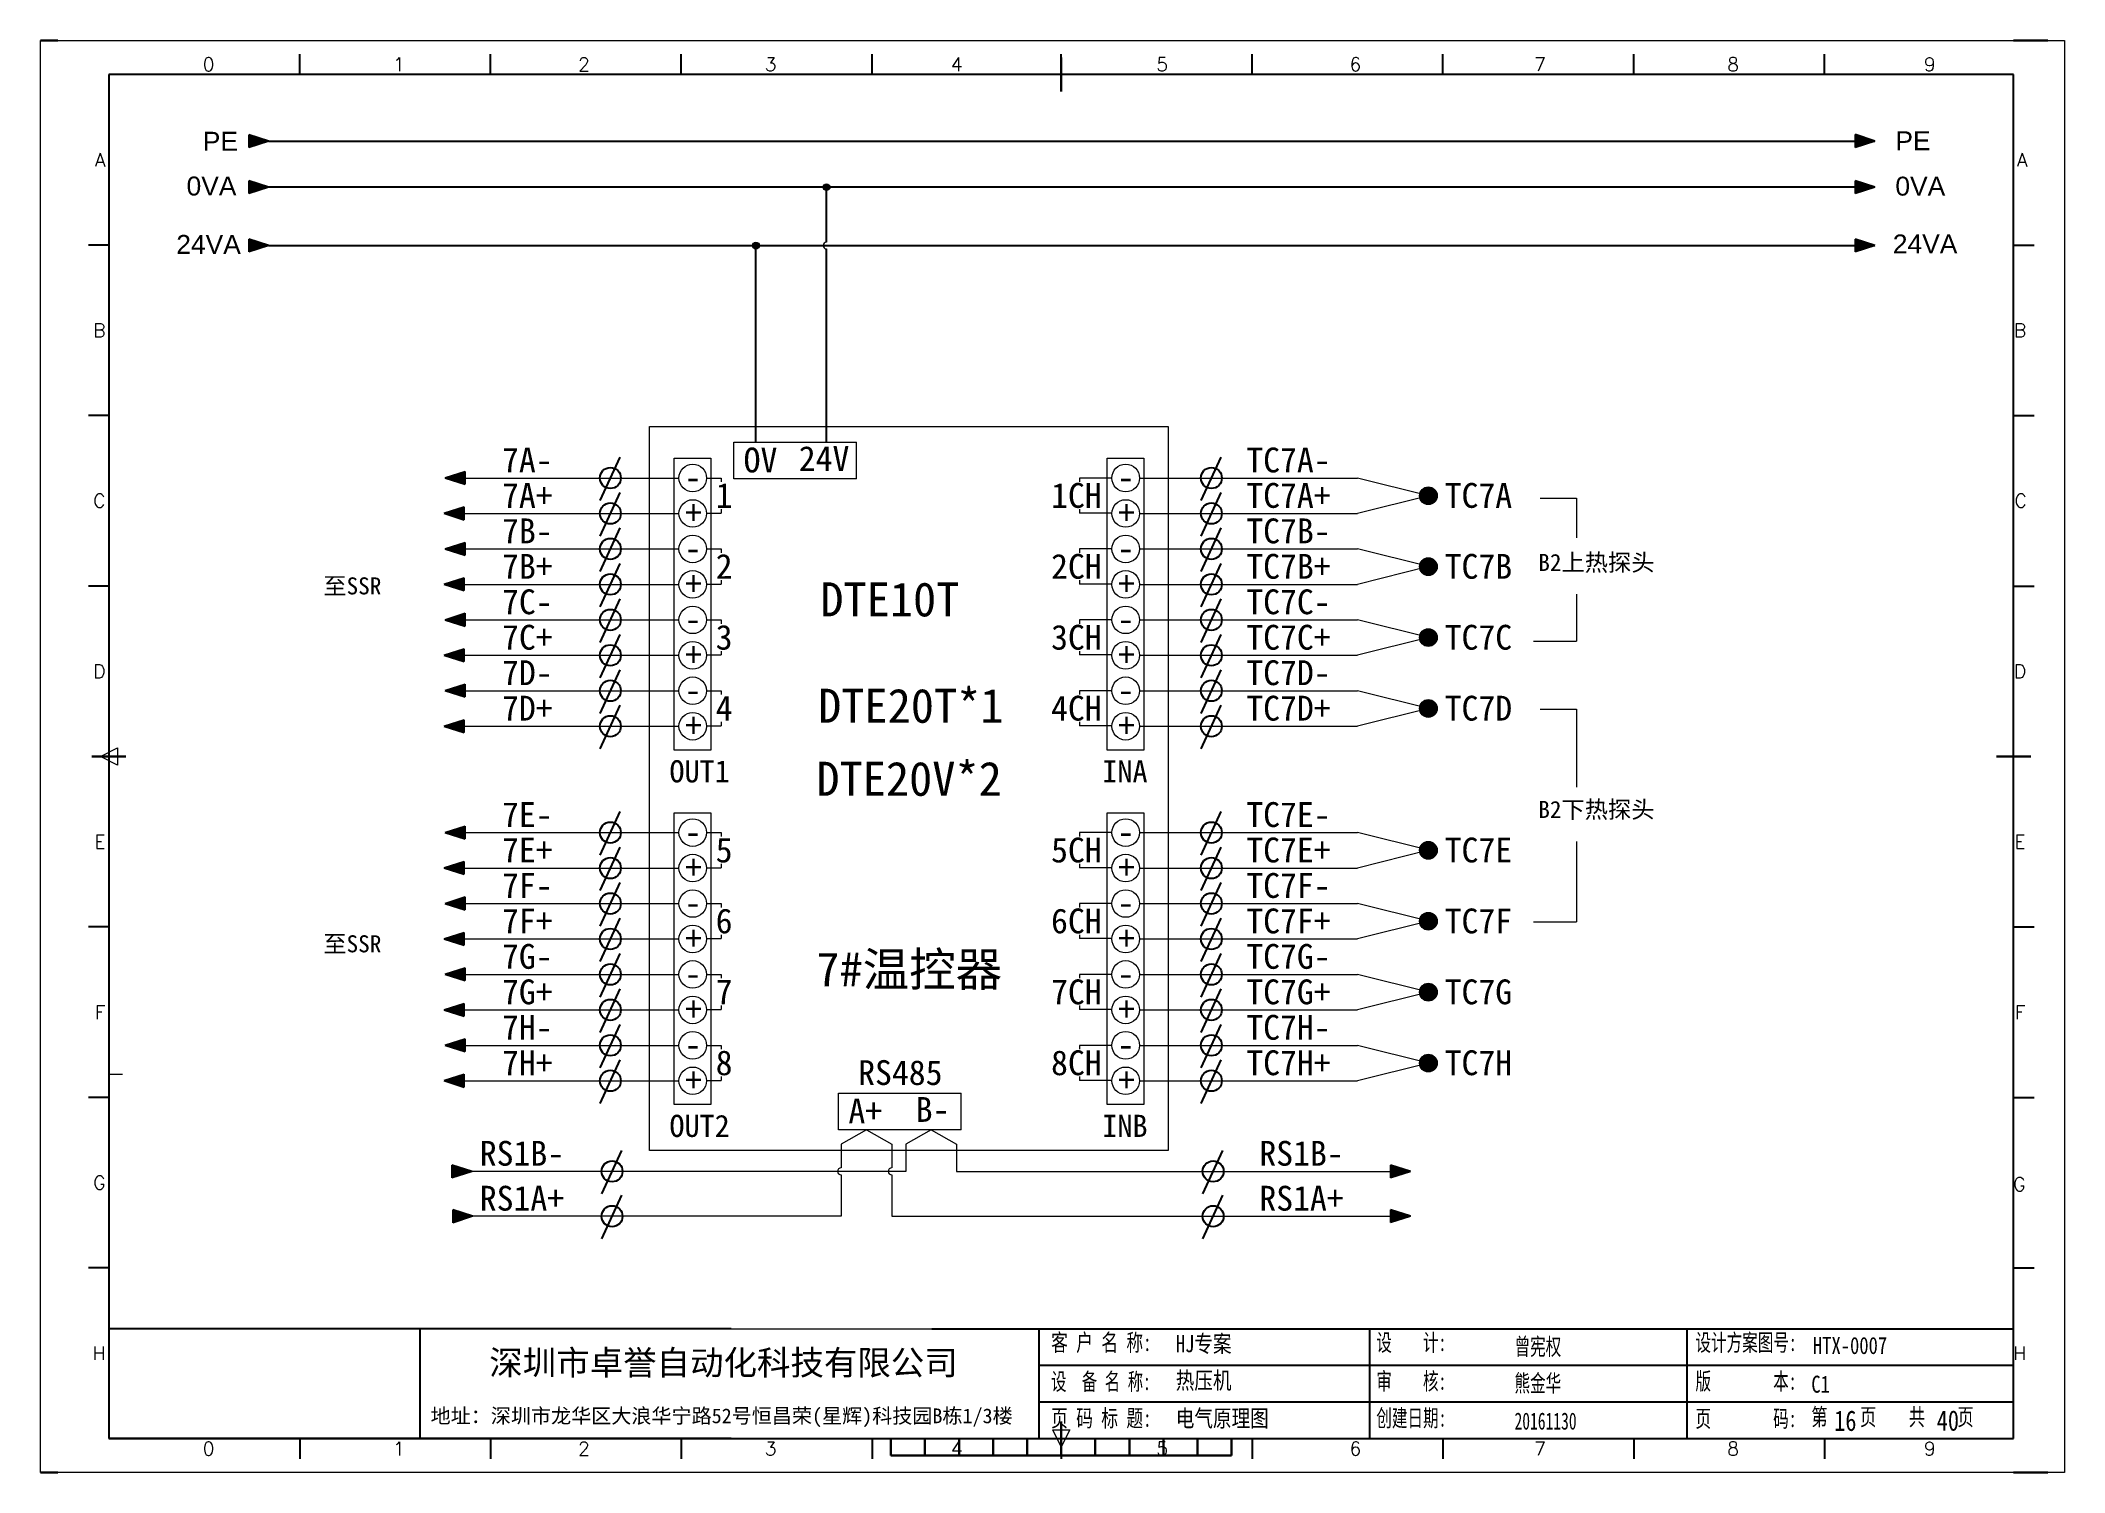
# Model space of a CAD drawing. Extents: x 35123 to 43919, y -4314 to -326.
# Drawn here: x 37620.3 to 37917.3, y -3263.9 to -3053.9 of the extents above; entities that cross this region are included whole.
import ezdxf
from ezdxf.enums import TextEntityAlignment as Align

# ---------------------------------------------------------------- set-up
doc = ezdxf.new("R2010")
doc.units = 0
doc.header["$MEASUREMENT"] = 0
doc.layers.add('AE_BOR', color=1, linetype='Continuous')
doc.layers.add('MISC', color=2, linetype='Continuous')
doc.styles.add('Standard0.67', font='', dxfattribs={"width": 0.67})
doc.styles.add('Standard_0.8', font='SimSun.ttf', dxfattribs={"width": 0.8})
doc.styles.add('WD', font='romans.shx', dxfattribs={"bigfont": 'gbcbig.shx'})
doc.styles.add('宋', font='SimSun.ttf', dxfattribs={"width": 0.7})
doc.styles.add('样式 0', font='')
doc.styles.add('样式 8', font='arial.ttf')
doc.styles.get('Standard0.67').set_extended_font_data('FangSong_GB2312')
doc.styles.get('样式 0').set_extended_font_data('KaiTi_GB2312')

msp = doc.modelspace()

# ---------------------------------------------------------------- texts
at = {"color": 0, "char_height": 2.772, "attachment_point": 1, "style": '样式 8'}
for s, insert, width in [('0VA', (37641.693, -3073.824), 4.96666), ('0VA', (37892.438, -3073.842), 4.96666), ('0VA', (37892.438, -3073.842), 4.96666), ('24VA', (37640.181, -3082.387), 4.96666), ('24VA', (37892.063, -3082.318), 15.27425), ('24VA', (37892.063, -3082.318), 15.27425)]:
    msp.add_mtext(s, dxfattribs=dict(at, insert=insert, width=width))
at = {"color": 0, "lineweight": 0, "attachment_point": 1}
for s, insert, char_height, width in [('{\\fSimSun|b0|i0|c134|p2;B2上热探头}', (37840.04, -3129.163), 2.5, 22.18919), ('{\\fSimSun|b0|i0|c134|p2;至SSR}', (37661.759, -3132.601), 2.5, 16.90853), ('{\\fSimSun|b0|i0|c134|p2;DTE10T}', (37734.686, -3133.322), 5, 33.81706), ('{\\fSimSun|b0|i0|c134|p2;DTE20T*1}', (37734.361, -3148.924), 5, 33.81706), ('{\\fSimSun|b0|i0|c134|p2;OUT1}', (37712.547, -3159.416), 3.25, 9.25756), ('{\\fSimSun|b0|i0|c134|p2;DTE20V*2}', (37734.106, -3159.635), 5, 33.81706), ('{\\fSimSun|b0|i0|c134|p2;INA}', (37776.074, -3159.416), 3.25, 9.25756), ('{\\fSimSun|b0|i0|c134|p2;B2下热探头}', (37840.04, -3165.388), 2.5, 22.18919), ('{\\fSimSun|b0|i0|c134|p2;至SSR}', (37661.759, -3185.088), 2.5, 16.90853), ('{\\fSimSun|b0|i0|c134|p2;7#温控器}', (37734.106, -3187.576), 5, 33.81706), ('{\\fSimSun|b0|i0|c134|p2;OUT2}', (37712.547, -3211.416), 3.25, 9.25756), ('{\\fSimSun|b0|i0|c134|p2;INB}', (37776.074, -3211.416), 3.25, 9.25756)]:
    msp.add_mtext(s, dxfattribs=dict(at, insert=insert, char_height=char_height, width=width))
at = {"ltscale": 2, "attachment_point": 1}
for s, insert, char_height, width, style in [('{\\fSimSun|b0|i0|c134|p2;\\W0.72;客 户 名 称:}', (37768.558, -3243.553), 2.5, 16.24768, 'Standard0.67'), ('{\\fSimSun|b0|i0|c134|p2;设    计:}', (37816.273, -3243.553), 2.5, 12.03121, 'Standard0.67'), ('{\\fSimSun|b0|i0|c134|p2;设计方案图号:}', (37863.106, -3243.553), 2.5, 15.1644, 'Standard0.67'), ('HJ专案', (37786.846, -3243.727), 2.5, 33.90777, 'Standard_0.8'), ('{\\fSimSun|b0|i0|c134|p2;曾宪权}', (37836.55, -3244.155), 2.5, 12.03121, 'Standard0.67'), ('{\\f@SimSun|b0|i0|c134|p2;HTX-0007}', (37880.344, -3243.994), 2.5, 33.90777, 'Standard_0.8'), ('{\\fSimSun|b0|i0|c134|p2;\\W0.66;设  备 名 称:}', (37768.558, -3249.282), 2.5, 15.12342, 'Standard0.67'), ('{\\fSimSun|b0|i0|c134|p2;热压机}', (37786.846, -3249.115), 2.5, 33.90777, 'Standard_0.8'), ('{\\fSimSun|b0|i0|c134|p2;审    核:}', (37816.273, -3249.227), 2.5, 12.03121, 'Standard0.67'), ('{\\fSimSun|b0|i0|c134|p2;熊金华}', (37836.55, -3249.517), 2.5, 12.03121, 'Standard0.67'), ('{\\fSimSun|b0|i0|c134|p2;版        本:}', (37863.106, -3249.227), 2.5, 16.84978, 'Standard0.67'), ('C1', (37880.104, -3249.667), 2.5, 5.97175, 'Standard_0.8'), ('{\\fSimSun|b0|i0|c134|p2;\\W0.72;页 码 标 题:}', (37768.558, -3254.65), 2.5, 15.12342, 'Standard0.67'), ('{\\fSimSun|b0|i0|c134|p2;电气原理图}', (37786.846, -3254.663), 2.5, 33.90777, 'Standard_0.8'), ('{\\fSimSun|b0|i0|c134|p2;创建日期:}', (37816.273, -3254.634), 2.5, 12.03121, 'Standard0.67'), ('{\\fSimSun|b0|i0|c134|p2;20161130}', (37836.55, -3255.075), 2.5, 12.03121, 'Standard0.67'), ('{\\fSimSun|b0|i0|c134|p2;页        码:}', (37863.106, -3254.713), 2.5, 15.72579, 'Standard0.67'), ('第    页    共    页', (37880.102, -3254.468), 2.5, 33.90777, '宋'), ('16', (37883.46, -3254.773), 3, 3.76639, 'Standard_0.8'), ('40', (37898.509, -3254.748), 3, 3.76639, 'Standard_0.8')]:
    msp.add_mtext(s, dxfattribs=dict(at, insert=insert, char_height=char_height, width=width, style=style))
at = {"attachment_point": 7}
for s, insert, char_height, width in [('{\\fSimSun|b0|i0|c134|p2;深圳市卓誉自动化科技有限公司}', (37686.111, -3249.958), 3.6, 80.67766), ('{\\fSimSun|b0|i0|c134|p2;地址：深圳市龙华区大浪华宁路52号恒昌荣(星辉)科技园B栋1/3楼}', (37677.498, -3257.218), 2.16, 89.25675)]:
    msp.add_mtext(s, dxfattribs=dict(at, insert=insert, char_height=char_height, width=width))
at = {"layer": 'MISC', "color": 0, "attachment_point": 1}
for s, insert, char_height, width, style in [('PE', (37644.073, -3067.259), 2.772, 4.96666, '样式 8'), ('PE', (37892.438, -3067.189), 2.772, 4.96666, '样式 8'), ('PE', (37892.438, -3067.189), 2.772, 4.96666, '样式 8'), ('{\\fNSimSun|b0|i0|c134|p49;7A-}', (37687.985, -3113.564), 3.64, 3.36355, '样式 0'), ('{\\fNSimSun|b0|i0|c134|p49;OV}', (37723.434, -3113.57), 3.64, 3.36355, '样式 0'), ('{\\fNSimSun|b0|i0|c134|p49;24V}', (37731.522, -3113.349), 3.64, 3.36355, '样式 0'), ('{\\fNSimSun|b0|i0|c134|p49;TC7A-}', (37797.191, -3113.564), 3.64, 3.36355, '样式 0'), ('{\\fNSimSun|b0|i0|c134|p49;-}', (37714.766, -3116.083), 3.64, 3.36355, '样式 0'), ('{\\fNSimSun|b0|i0|c134|p49;-}', (37778.293, -3116.083), 3.64, 3.36355, '样式 0'), ('{\\fNSimSun|b0|i0|c134|p49;7A+}', (37687.985, -3118.764), 3.64, 3.36355, '样式 0'), ('{\\fNSimSun|b0|i0|c134|p49;1}', (37719.331, -3118.764), 3.64, 3.36355, '样式 0'), ('{\\fNSimSun|b0|i0|c134|p49;1CH}', (37768.546, -3118.764), 3.64, 3.36355, '样式 0'), ('{\\fNSimSun|b0|i0|c134|p49;TC7A+}', (37797.191, -3118.764), 3.64, 3.36355, '样式 0'), ('{\\fNSimSun|b0|i0|c134|p49;TC7A}', (37826.299, -3118.764), 3.64, 3.36355, '样式 0'), ('{\\fNSimSun|b0|i0|c134|p49;7B-}', (37687.985, -3123.964), 3.64, 3.36355, '样式 0'), ('{\\fNSimSun|b0|i0|c134|p49;+}', (37714.84, -3121.283), 3.64, 3.36355, '样式 0'), ('{\\fNSimSun|b0|i0|c134|p49;+}', (37778.367, -3121.283), 3.64, 3.36355, '样式 0'), ('{\\fNSimSun|b0|i0|c134|p49;TC7B-}', (37797.191, -3123.964), 3.64, 3.36355, '样式 0'), ('{\\fNSimSun|b0|i0|c134|p49;7B+}', (37687.985, -3129.164), 3.64, 3.36355, '样式 0'), ('{\\fNSimSun|b0|i0|c134|p49;-}', (37714.766, -3126.483), 3.64, 3.36355, '样式 0'), ('{\\fNSimSun|b0|i0|c134|p49;2}', (37719.331, -3129.164), 3.64, 3.36355, '样式 0'), ('{\\fNSimSun|b0|i0|c134|p49;2CH}', (37768.546, -3129.164), 3.64, 3.36355, '样式 0'), ('{\\fNSimSun|b0|i0|c134|p49;-}', (37778.293, -3126.483), 3.64, 3.36355, '样式 0'), ('{\\fNSimSun|b0|i0|c134|p49;TC7B+}', (37797.191, -3129.164), 3.64, 3.36355, '样式 0'), ('{\\fNSimSun|b0|i0|c134|p49;TC7B}', (37826.299, -3129.164), 3.64, 3.36355, '样式 0'), ('{\\fNSimSun|b0|i0|c134|p49;+}', (37714.84, -3131.683), 3.64, 3.36355, '样式 0'), ('{\\fNSimSun|b0|i0|c134|p49;+}', (37778.367, -3131.683), 3.64, 3.36355, '样式 0'), ('{\\fNSimSun|b0|i0|c134|p49;7C-}', (37687.985, -3134.364), 3.64, 3.36355, '样式 0'), ('{\\fNSimSun|b0|i0|c134|p49;TC7C-}', (37797.191, -3134.364), 3.64, 3.36355, '样式 0'), ('{\\fNSimSun|b0|i0|c134|p49;-}', (37714.766, -3136.883), 3.64, 3.36355, '样式 0'), ('{\\fNSimSun|b0|i0|c134|p49;-}', (37778.293, -3136.883), 3.64, 3.36355, '样式 0'), ('{\\fNSimSun|b0|i0|c134|p49;7C+}', (37687.985, -3139.564), 3.64, 3.36355, '样式 0'), ('{\\fNSimSun|b0|i0|c134|p49;3}', (37719.331, -3139.564), 3.64, 3.36355, '样式 0'), ('{\\fNSimSun|b0|i0|c134|p49;3CH}', (37768.546, -3139.564), 3.64, 3.36355, '样式 0'), ('{\\fNSimSun|b0|i0|c134|p49;TC7C+}', (37797.191, -3139.564), 3.64, 3.36355, '样式 0'), ('{\\fNSimSun|b0|i0|c134|p49;TC7C}', (37826.299, -3139.564), 3.64, 3.36355, '样式 0'), ('{\\fNSimSun|b0|i0|c134|p49;7D-}', (37687.985, -3144.764), 3.64, 3.36355, '样式 0'), ('{\\fNSimSun|b0|i0|c134|p49;+}', (37714.84, -3142.083), 3.64, 3.36355, '样式 0'), ('{\\fNSimSun|b0|i0|c134|p49;+}', (37778.367, -3142.083), 3.64, 3.36355, '样式 0'), ('{\\fNSimSun|b0|i0|c134|p49;TC7D-}', (37797.191, -3144.764), 3.64, 3.36355, '样式 0'), ('{\\fNSimSun|b0|i0|c134|p49;7D+}', (37687.985, -3149.964), 3.64, 3.36355, '样式 0'), ('{\\fNSimSun|b0|i0|c134|p49;-}', (37714.766, -3147.283), 3.64, 3.36355, '样式 0'), ('{\\fNSimSun|b0|i0|c134|p49;4}', (37719.331, -3149.964), 3.64, 3.36355, '样式 0'), ('{\\fNSimSun|b0|i0|c134|p49;4CH}', (37768.546, -3149.964), 3.64, 3.36355, '样式 0'), ('{\\fNSimSun|b0|i0|c134|p49;-}', (37778.293, -3147.283), 3.64, 3.36355, '样式 0'), ('{\\fNSimSun|b0|i0|c134|p49;TC7D+}', (37797.191, -3149.964), 3.64, 3.36355, '样式 0'), ('{\\fNSimSun|b0|i0|c134|p49;TC7D}', (37826.299, -3149.964), 3.64, 3.36355, '样式 0'), ('{\\fNSimSun|b0|i0|c134|p49;+}', (37714.84, -3152.483), 3.64, 3.36355, '样式 0'), ('{\\fNSimSun|b0|i0|c134|p49;+}', (37778.367, -3152.483), 3.64, 3.36355, '样式 0'), ('{\\fNSimSun|b0|i0|c134|p49;7E-}', (37687.985, -3165.564), 3.64, 3.36355, '样式 0'), ('{\\fNSimSun|b0|i0|c134|p49;TC7E-}', (37797.191, -3165.564), 3.64, 3.36355, '样式 0'), ('{\\fNSimSun|b0|i0|c134|p49;7E+}', (37687.985, -3170.764), 3.64, 3.36355, '样式 0'), ('{\\fNSimSun|b0|i0|c134|p49;-}', (37714.766, -3168.083), 3.64, 3.36355, '样式 0'), ('{\\fNSimSun|b0|i0|c134|p49;5}', (37719.331, -3170.764), 3.64, 3.36355, '样式 0'), ('{\\fNSimSun|b0|i0|c134|p49;5CH}', (37768.546, -3170.764), 3.64, 3.36355, '样式 0'), ('{\\fNSimSun|b0|i0|c134|p49;-}', (37778.293, -3168.083), 3.64, 3.36355, '样式 0'), ('{\\fNSimSun|b0|i0|c134|p49;TC7E+}', (37797.191, -3170.764), 3.64, 3.36355, '样式 0'), ('{\\fNSimSun|b0|i0|c134|p49;TC7E}', (37826.299, -3170.764), 3.64, 3.36355, '样式 0'), ('{\\fNSimSun|b0|i0|c134|p49;+}', (37714.84, -3173.283), 3.64, 3.36355, '样式 0'), ('{\\fNSimSun|b0|i0|c134|p49;+}', (37778.367, -3173.283), 3.64, 3.36355, '样式 0'), ('{\\fNSimSun|b0|i0|c134|p49;7F-}', (37687.985, -3175.964), 3.64, 3.36355, '样式 0'), ('{\\fNSimSun|b0|i0|c134|p49;TC7F-}', (37797.191, -3175.964), 3.64, 3.36355, '样式 0'), ('{\\fNSimSun|b0|i0|c134|p49;-}', (37714.766, -3178.483), 3.64, 3.36355, '样式 0'), ('{\\fNSimSun|b0|i0|c134|p49;-}', (37778.293, -3178.483), 3.64, 3.36355, '样式 0'), ('{\\fNSimSun|b0|i0|c134|p49;7F+}', (37687.985, -3181.164), 3.64, 3.36355, '样式 0'), ('{\\fNSimSun|b0|i0|c134|p49;6}', (37719.331, -3181.164), 3.64, 3.36355, '样式 0'), ('{\\fNSimSun|b0|i0|c134|p49;6CH}', (37768.546, -3181.164), 3.64, 3.36355, '样式 0'), ('{\\fNSimSun|b0|i0|c134|p49;TC7F+}', (37797.191, -3181.164), 3.64, 3.36355, '样式 0'), ('{\\fNSimSun|b0|i0|c134|p49;TC7F}', (37826.299, -3181.164), 3.64, 3.36355, '样式 0'), ('{\\fNSimSun|b0|i0|c134|p49;7G-}', (37687.985, -3186.364), 3.64, 3.36355, '样式 0'), ('{\\fNSimSun|b0|i0|c134|p49;+}', (37714.84, -3183.683), 3.64, 3.36355, '样式 0'), ('{\\fNSimSun|b0|i0|c134|p49;+}', (37778.367, -3183.683), 3.64, 3.36355, '样式 0'), ('{\\fNSimSun|b0|i0|c134|p49;TC7G-}', (37797.191, -3186.364), 3.64, 3.36355, '样式 0'), ('{\\fNSimSun|b0|i0|c134|p49;7G+}', (37687.985, -3191.564), 3.64, 3.36355, '样式 0'), ('{\\fNSimSun|b0|i0|c134|p49;-}', (37714.766, -3188.883), 3.64, 3.36355, '样式 0'), ('{\\fNSimSun|b0|i0|c134|p49;7}', (37719.331, -3191.564), 3.64, 3.36355, '样式 0'), ('{\\fNSimSun|b0|i0|c134|p49;7CH}', (37768.546, -3191.564), 3.64, 3.36355, '样式 0'), ('{\\fNSimSun|b0|i0|c134|p49;-}', (37778.293, -3188.883), 3.64, 3.36355, '样式 0'), ('{\\fNSimSun|b0|i0|c134|p49;TC7G+}', (37797.191, -3191.564), 3.64, 3.36355, '样式 0'), ('{\\fNSimSun|b0|i0|c134|p49;TC7G}', (37826.299, -3191.564), 3.64, 3.36355, '样式 0'), ('{\\fNSimSun|b0|i0|c134|p49;+}', (37714.84, -3194.083), 3.64, 3.36355, '样式 0'), ('{\\fNSimSun|b0|i0|c134|p49;+}', (37778.367, -3194.083), 3.64, 3.36355, '样式 0'), ('{\\fNSimSun|b0|i0|c134|p49;7H-}', (37687.985, -3196.764), 3.64, 3.36355, '样式 0'), ('{\\fNSimSun|b0|i0|c134|p49;TC7H-}', (37797.191, -3196.764), 3.64, 3.36355, '样式 0'), ('{\\fNSimSun|b0|i0|c134|p49;-}', (37714.766, -3199.283), 3.64, 3.36355, '样式 0'), ('{\\fNSimSun|b0|i0|c134|p49;-}', (37778.293, -3199.283), 3.64, 3.36355, '样式 0'), ('{\\fNSimSun|b0|i0|c134|p49;7H+}', (37687.985, -3201.964), 3.64, 3.36355, '样式 0'), ('{\\fNSimSun|b0|i0|c134|p49;8}', (37719.331, -3201.964), 3.64, 3.36355, '样式 0'), ('{\\fNSimSun|b0|i0|c134|p49;RS485}', (37740.237, -3203.405), 3.64, 3.36355, '样式 0'), ('{\\fNSimSun|b0|i0|c134|p49;8CH}', (37768.546, -3201.964), 3.64, 3.36355, '样式 0'), ('{\\fNSimSun|b0|i0|c134|p49;TC7H+}', (37797.191, -3201.964), 3.64, 3.36355, '样式 0'), ('{\\fNSimSun|b0|i0|c134|p49;TC7H}', (37826.299, -3201.964), 3.64, 3.36355, '样式 0'), ('{\\fNSimSun|b0|i0|c134|p49;+}', (37714.84, -3204.483), 3.64, 3.36355, '样式 0'), ('{\\fNSimSun|b0|i0|c134|p49;+}', (37778.367, -3204.483), 3.64, 3.36355, '样式 0'), ('{\\fNSimSun|b0|i0|c134|p49;A+}', (37738.808, -3209.029), 3.64, 3.36355, '样式 0'), ('{\\fNSimSun|b0|i0|c134|p49;B-}', (37748.684, -3208.808), 3.64, 3.36355, '样式 0'), ('{\\fNSimSun|b0|i0|c134|p49;RS1B-}', (37684.715, -3215.243), 3.64, 3.36355, '样式 0'), ('{\\fNSimSun|b0|i0|c134|p49;RS1B-}', (37799.106, -3215.243), 3.64, 3.36355, '样式 0'), ('{\\fNSimSun|b0|i0|c134|p49;RS1A+}', (37684.715, -3221.829), 3.64, 3.36355, '样式 0'), ('{\\fNSimSun|b0|i0|c134|p49;RS1A+}', (37799.106, -3221.829), 3.64, 3.36355, '样式 0')]:
    msp.add_mtext(s, dxfattribs=dict(at, insert=insert, char_height=char_height, width=width, style=style))

# ---------------------------------------------------------------- blocks, each defined once
blk = doc.blocks.new('gb_a2_a')
for p, q in [((584, 410), (25, 410)), ((25, 410), (25, 10)), ((584, 10), (584, 410)), ((25, 10), (584, 10))]:
    blk.add_line(p, q)
at = {"lineweight": 9, "ltscale": 0.1}
blk.add_line((25, 116.86), (29, 116.86), dxfattribs=at)
at = {"layer": 'AE_BOR', "lineweight": 30}
for p, q in [((10, 420), (4.93, 420)), ((594, 420), (584, 420)), ((4.93, 0), (10, 0)), ((594, 0), (584, 0))]:
    blk.add_line(p, q, dxfattribs=at)
at = {"layer": 'AE_BOR', "color": 1, "lineweight": 15}
for p, q in [((4.93, 420), (598.93, 420)), ((4.93, 0), (4.93, 420)), ((598.93, 420), (598.93, 0)), ((22.5, 210), (27.5, 212.5)), ((27.5, 207.5), (22.5, 210)), ((27.5, 212.5), (27.5, 207.5)), ((304.5, 7.5), (302, 12.5)), ((302, 12.5), (307, 12.5)), ((307, 12.5), (304.5, 7.5)), ((598.93, 0), (4.93, 0))]:
    blk.add_line(p, q, dxfattribs=at)
at = {"layer": 'AE_BOR'}
for p, q in [((81, 410), (81, 416)), ((137, 410), (137, 416)), ((193, 410), (193, 416)), ((249, 410), (249, 416)), ((304.5, 410), (304.5, 416)), ((360.5, 410), (360.5, 416)), ((416.5, 410), (416.5, 416)), ((472.5, 410), (472.5, 416)), ((528.5, 410), (528.5, 416)), ((25, 360), (19, 360)), ((584, 360), (590, 360)), ((25, 310), (19, 310)), ((584, 310), (590, 310)), ((25, 260), (19, 260)), ((584, 260), (590, 260)), ((25, 160), (19, 160)), ((584, 160), (590, 160)), ((25, 110), (19, 110)), ((584, 110), (590, 110)), ((25, 60), (19, 60)), ((584, 60), (590, 60)), ((81, 10), (81, 4)), ((137, 10), (137, 4)), ((193, 10), (193, 4)), ((249, 10), (249, 4)), ((304.5, 10), (304.5, 4)), ((360.5, 10), (360.5, 4)), ((416.5, 10), (416.5, 4)), ((472.5, 10), (472.5, 4)), ((528.5, 10), (528.5, 4))]:
    blk.add_line(p, q, dxfattribs=at)
at = {"layer": 'AE_BOR', "color": 2, "lineweight": 30}
for p, q in [((304.5, 405), (304.5, 415)), ((20, 210), (30, 210)), ((579, 210), (589, 210)), ((304.5, 10), (304.5, 15)), ((304.5, 15), (304.5, 5)), ((254.5, 5), (254.5, 10)), ((264.5, 5), (264.5, 10)), ((274.5, 5), (274.5, 10)), ((284.5, 5), (284.5, 10)), ((294.5, 5), (294.5, 10)), ((304.5, 10), (304.5, 5)), ((314.5, 5), (314.5, 10)), ((324.5, 5), (324.5, 10)), ((334.5, 5), (334.5, 10)), ((344.5, 5), (344.5, 10)), ((354.5, 5), (354.5, 10)), ((254.5, 5), (354.5, 5))]:
    blk.add_line(p, q, dxfattribs=at)
at = {"layer": 'AE_BOR', "style": 'WD'}
for s, p in [('0', (54.27, 411)), ('1', (110.12, 411)), ('2', (164.42, 411)), ('3', (219.22, 411)), ('4', (273.82, 411)), ('5', (334.12, 411)), ('6', (390.81, 411)), ('7', (445.01, 411)), ('8', (501.67, 411)), ('9', (559.4, 411)), ('0', (54.27, 5)), ('1', (110.12, 5)), ('2', (164.42, 5)), ('3', (219.22, 5)), ('4', (273.82, 5)), ('5', (334.12, 5)), ('6', (390.81, 5)), ('7', (445.01, 5)), ('8', (501.67, 5)), ('9', (559.4, 5))]:
    blk.add_text(s, height=4, dxfattribs=at).set_placement(p, align=Align.CENTER)
for s, p in [('A', (24, 385)), ('A', (588.05, 385)), ('B', (24, 335)), ('B', (587.67, 335)), ('C', (24, 285)), ('C', (587.86, 285)), ('D', (24, 235)), ('D', (587.67, 235)), ('E', (24, 185)), ('E', (587.48, 185)), ('F', (24, 135)), ('F', (587.48, 135)), ('F', (587.48, 135)), ('G', (24, 85)), ('G', (587.48, 84.56)), ('H', (24, 35)), ('H', (587.67, 35))]:
    blk.add_text(s, height=4, dxfattribs=at).set_placement(p, align=Align.MIDDLE_RIGHT)

# ---------------------------------------------------------------- hatches: boundary and pattern name
for points in [[(37653.739, -3075.379), (37650.821, -3074.443), (37650.821, -3076.314)], [(37889.443, -3075.375), (37886.524, -3074.439), (37886.524, -3076.31)], [(37653.739, -3083.944), (37650.821, -3083.009), (37650.821, -3084.88)], [(37889.443, -3083.94), (37886.524, -3083.005), (37886.524, -3084.876)], [(37679.663, -3118.005), (37682.581, -3118.94), (37682.581, -3117.07)], [(37679.507, -3123.205), (37682.426, -3124.14), (37682.426, -3122.27)], [(37679.663, -3128.405), (37682.581, -3129.34), (37682.581, -3127.47)], [(37679.507, -3133.605), (37682.426, -3134.54), (37682.426, -3132.67)], [(37679.663, -3138.805), (37682.581, -3139.74), (37682.581, -3137.87)], [(37679.507, -3144.005), (37682.426, -3144.94), (37682.426, -3143.07)], [(37679.663, -3149.205), (37682.581, -3150.14), (37682.581, -3148.27)], [(37679.507, -3154.405), (37682.426, -3155.34), (37682.426, -3153.47)], [(37679.663, -3170.005), (37682.581, -3170.94), (37682.581, -3169.07)], [(37679.507, -3175.205), (37682.426, -3176.14), (37682.426, -3174.27)], [(37679.663, -3180.405), (37682.581, -3181.34), (37682.581, -3179.47)], [(37679.507, -3185.605), (37682.426, -3186.54), (37682.426, -3184.67)], [(37679.663, -3190.805), (37682.581, -3191.74), (37682.581, -3189.87)], [(37679.507, -3196.005), (37682.426, -3196.94), (37682.426, -3195.07)], [(37679.663, -3201.205), (37682.581, -3202.14), (37682.581, -3200.27)], [(37679.507, -3206.405), (37682.426, -3207.34), (37682.426, -3205.47)], [(37683.553, -3219.713), (37680.635, -3218.777), (37680.635, -3220.648)], [(37821.265, -3219.713), (37818.347, -3218.777), (37818.347, -3220.648)], [(37683.664, -3226.298), (37680.745, -3225.363), (37680.745, -3227.234)], [(37821.265, -3226.294), (37818.347, -3225.359), (37818.347, -3227.229)]]:
    msp.add_hatch(color=0).paths.add_polyline_path(points)
at = {"lineweight": 0}
h = msp.add_hatch(color=0, dxfattribs=at)
edge = h.paths.add_edge_path()
edge.add_arc((37735.603, -3075.375), 0.5, 0, 360)
h = msp.add_hatch(color=0, dxfattribs=at)
edge = h.paths.add_edge_path()
edge.add_arc((37725.246, -3083.94), 0.5, 0, 360)
h = msp.add_hatch(color=0, dxfattribs=at)
edge = h.paths.add_edge_path()
edge.add_arc((37823.91, -3120.63), 1.3, 0, 360)
h = msp.add_hatch(color=0, dxfattribs=at)
edge = h.paths.add_edge_path()
edge.add_arc((37823.91, -3131.03), 1.3, 0, 360)
h = msp.add_hatch(color=0, dxfattribs=at)
edge = h.paths.add_edge_path()
edge.add_arc((37823.91, -3141.43), 1.3, 0, 360)
h = msp.add_hatch(color=0, dxfattribs=at)
edge = h.paths.add_edge_path()
edge.add_arc((37823.91, -3151.83), 1.3, 0, 360)
h = msp.add_hatch(color=0, dxfattribs=at)
edge = h.paths.add_edge_path()
edge.add_arc((37823.91, -3172.63), 1.3, 0, 360)
h = msp.add_hatch(color=0, dxfattribs=at)
edge = h.paths.add_edge_path()
edge.add_arc((37823.91, -3183.03), 1.3, 0, 360)
h = msp.add_hatch(color=0, dxfattribs=at)
edge = h.paths.add_edge_path()
edge.add_arc((37823.91, -3193.43), 1.3, 0, 360)
h = msp.add_hatch(color=0, dxfattribs=at)
edge = h.paths.add_edge_path()
edge.add_arc((37823.91, -3203.83), 1.3, 0, 360)
at = {"layer": 'MISC'}
for points in [[(37653.739, -3068.614), (37650.821, -3067.679), (37650.821, -3069.549)], [(37889.443, -3068.61), (37886.524, -3067.675), (37886.524, -3069.545)]]:
    msp.add_hatch(color=0, dxfattribs=at).paths.add_polyline_path(points)

# ---------------------------------------------------------------- linework, layer by layer
at = {"color": 0}
for p, q in [((37653.739, -3075.379), (37650.821, -3074.443)), ((37650.821, -3074.443), (37650.821, -3076.314)), ((37653.739, -3075.379), (37650.821, -3076.314)), ((37889.443, -3075.375), (37653.726, -3075.375)), ((37889.443, -3075.375), (37886.524, -3074.439)), ((37886.524, -3074.439), (37886.524, -3076.31)), ((37889.443, -3075.375), (37886.524, -3076.31)), ((37653.739, -3083.944), (37650.821, -3083.009)), ((37650.821, -3083.009), (37650.821, -3084.88)), ((37653.739, -3083.944), (37650.821, -3084.88)), ((37653.726, -3083.94), (37889.443, -3083.94)), ((37889.443, -3083.94), (37886.524, -3083.005)), ((37886.524, -3083.005), (37886.524, -3084.876)), ((37889.443, -3083.94), (37886.524, -3084.876)), ((37702.379, -3121.342), (37705.331, -3114.954)), ((37790.563, -3121.342), (37793.515, -3114.954)), ((37679.663, -3118.005), (37682.581, -3117.07)), ((37679.663, -3118.005), (37682.581, -3118.94)), ((37682.581, -3118.94), (37682.581, -3117.07)), ((37702.379, -3126.542), (37705.331, -3120.154)), ((37790.563, -3126.542), (37793.515, -3120.154)), ((37679.507, -3123.205), (37682.426, -3122.27)), ((37679.507, -3123.205), (37682.426, -3124.14)), ((37682.426, -3124.14), (37682.426, -3122.27)), ((37702.379, -3131.742), (37705.331, -3125.354)), ((37790.563, -3131.742), (37793.515, -3125.354)), ((37679.663, -3128.405), (37682.581, -3127.47)), ((37679.663, -3128.405), (37682.581, -3129.34)), ((37682.581, -3129.34), (37682.581, -3127.47)), ((37679.507, -3133.605), (37682.426, -3132.67)), ((37682.426, -3134.54), (37682.426, -3132.67)), ((37702.379, -3136.942), (37705.331, -3130.554)), ((37790.563, -3136.942), (37793.515, -3130.554)), ((37679.507, -3133.605), (37682.426, -3134.54)), ((37702.379, -3142.142), (37705.331, -3135.754)), ((37790.563, -3142.142), (37793.515, -3135.754)), ((37679.663, -3138.805), (37682.581, -3137.87)), ((37679.663, -3138.805), (37682.581, -3139.74)), ((37682.581, -3139.74), (37682.581, -3137.87)), ((37702.379, -3147.342), (37705.331, -3140.954)), ((37790.563, -3147.342), (37793.515, -3140.954)), ((37679.507, -3144.005), (37682.426, -3143.07)), ((37679.507, -3144.005), (37682.426, -3144.94)), ((37682.426, -3144.94), (37682.426, -3143.07)), ((37702.379, -3152.542), (37705.331, -3146.154)), ((37790.563, -3152.542), (37793.515, -3146.154)), ((37679.663, -3149.205), (37682.581, -3148.27)), ((37679.663, -3149.205), (37682.581, -3150.14)), ((37682.581, -3150.14), (37682.581, -3148.27)), ((37679.507, -3154.405), (37682.426, -3153.47)), ((37682.426, -3155.34), (37682.426, -3153.47)), ((37702.379, -3157.742), (37705.331, -3151.354)), ((37790.563, -3157.742), (37793.515, -3151.354)), ((37679.507, -3154.405), (37682.426, -3155.34)), ((37702.379, -3173.342), (37705.331, -3166.954)), ((37790.563, -3173.342), (37793.515, -3166.954)), ((37679.663, -3170.005), (37682.581, -3169.07)), ((37679.663, -3170.005), (37682.581, -3170.94)), ((37682.581, -3170.94), (37682.581, -3169.07)), ((37679.507, -3175.205), (37682.426, -3174.27)), ((37682.426, -3176.14), (37682.426, -3174.27)), ((37702.379, -3178.542), (37705.331, -3172.154)), ((37790.563, -3178.542), (37793.515, -3172.154)), ((37679.507, -3175.205), (37682.426, -3176.14)), ((37702.379, -3183.742), (37705.331, -3177.354)), ((37790.563, -3183.742), (37793.515, -3177.354)), ((37679.663, -3180.405), (37682.581, -3179.47)), ((37679.663, -3180.405), (37682.581, -3181.34)), ((37682.581, -3181.34), (37682.581, -3179.47)), ((37702.379, -3188.942), (37705.331, -3182.554)), ((37790.563, -3188.942), (37793.515, -3182.554)), ((37679.507, -3185.605), (37682.426, -3184.67)), ((37679.507, -3185.605), (37682.426, -3186.54)), ((37682.426, -3186.54), (37682.426, -3184.67)), ((37702.379, -3194.142), (37705.331, -3187.754)), ((37790.563, -3194.142), (37793.515, -3187.754)), ((37679.663, -3190.805), (37682.581, -3189.87)), ((37679.663, -3190.805), (37682.581, -3191.74)), ((37682.581, -3191.74), (37682.581, -3189.87)), ((37679.507, -3196.005), (37682.426, -3195.07)), ((37682.426, -3196.94), (37682.426, -3195.07)), ((37702.379, -3199.342), (37705.331, -3192.954)), ((37790.563, -3199.342), (37793.515, -3192.954)), ((37679.507, -3196.005), (37682.426, -3196.94)), ((37702.379, -3204.542), (37705.331, -3198.154)), ((37790.563, -3204.542), (37793.515, -3198.154)), ((37679.663, -3201.205), (37682.581, -3200.27)), ((37679.663, -3201.205), (37682.581, -3202.14)), ((37682.581, -3202.14), (37682.581, -3200.27)), ((37702.379, -3209.742), (37705.331, -3203.354)), ((37790.563, -3209.742), (37793.515, -3203.354)), ((37679.507, -3206.405), (37682.426, -3205.47)), ((37679.507, -3206.405), (37682.426, -3207.34)), ((37682.426, -3207.34), (37682.426, -3205.47)), ((37683.553, -3219.713), (37680.635, -3218.777)), ((37680.635, -3218.777), (37680.635, -3220.648)), ((37702.623, -3223.021), (37705.576, -3216.633)), ((37790.817, -3223.021), (37793.769, -3216.633)), ((37821.265, -3219.713), (37818.347, -3218.777)), ((37818.347, -3218.777), (37818.347, -3220.648)), ((37683.553, -3219.713), (37680.635, -3220.648)), ((37821.265, -3219.713), (37818.347, -3220.648)), ((37683.664, -3226.298), (37680.745, -3225.363)), ((37680.745, -3225.363), (37680.745, -3227.234)), ((37702.623, -3229.606), (37705.576, -3223.219)), ((37790.817, -3229.606), (37793.769, -3223.219)), ((37821.265, -3226.294), (37818.347, -3225.359)), ((37818.347, -3225.359), (37818.347, -3227.229)), ((37683.664, -3226.298), (37680.745, -3227.234)), ((37821.265, -3226.294), (37818.347, -3227.229))]:
    msp.add_line(p, q, dxfattribs=at)
at = {"color": 0, "ltscale": 2}
for p, q in [((37735.603, -3083.44), (37735.603, -3075.375)), ((37725.246, -3112.768), (37725.246, -3083.94)), ((37735.603, -3112.768), (37735.603, -3084.44))]:
    msp.add_line(p, q, dxfattribs=at)
at = {"color": 0, "lineweight": 0}
for p, q in [((37709.612, -3110.48), (37785.734, -3110.48)), ((37709.612, -3216.628), (37709.612, -3110.48)), ((37785.734, -3110.48), (37785.734, -3216.628)), ((37713.23, -3115.112), (37718.608, -3115.112)), ((37713.23, -3157.923), (37713.23, -3115.112)), ((37718.608, -3115.112), (37718.608, -3157.923)), ((37721.976, -3118.146), (37721.976, -3112.768)), ((37721.976, -3112.768), (37739.976, -3112.768)), ((37739.976, -3118.146), (37739.976, -3112.768)), ((37776.757, -3115.112), (37782.135, -3115.112)), ((37776.757, -3157.923), (37776.757, -3115.112)), ((37782.135, -3115.112), (37782.135, -3157.923)), ((37679.741, -3118.03), (37713.95, -3118.03)), ((37717.989, -3118.03), (37720.127, -3118.03)), ((37720.127, -3118.03), (37720.127, -3118.596)), ((37739.976, -3118.146), (37721.976, -3118.146)), ((37777.477, -3118.03), (37772.739, -3118.03)), ((37772.739, -3118.03), (37772.739, -3118.596)), ((37781.516, -3118.03), (37813.51, -3118.03)), ((37823.91, -3120.63), (37813.51, -3118.03)), ((37823.91, -3120.63), (37813.51, -3123.23)), ((37840.303, -3120.961), (37845.659, -3120.961)), ((37845.659, -3120.961), (37845.659, -3126.82)), ((37679.585, -3123.23), (37713.95, -3123.23)), ((37717.989, -3123.175), (37720.127, -3123.175)), ((37720.127, -3122.608), (37720.127, -3123.175)), ((37772.739, -3122.608), (37772.739, -3123.175)), ((37777.478, -3123.175), (37772.739, -3123.175)), ((37781.516, -3123.23), (37813.51, -3123.23)), ((37679.741, -3128.43), (37713.95, -3128.43)), ((37717.989, -3128.43), (37720.127, -3128.43)), ((37720.127, -3128.43), (37720.127, -3128.996)), ((37777.477, -3128.43), (37772.739, -3128.43)), ((37772.739, -3128.43), (37772.739, -3128.996)), ((37781.516, -3128.43), (37813.51, -3128.43)), ((37823.91, -3131.03), (37813.51, -3128.43)), ((37720.127, -3133.008), (37720.127, -3133.575)), ((37772.739, -3133.008), (37772.739, -3133.575)), ((37823.91, -3131.03), (37813.51, -3133.63)), ((37679.585, -3133.63), (37713.95, -3133.63)), ((37717.989, -3133.575), (37720.127, -3133.575)), ((37777.478, -3133.575), (37772.739, -3133.575)), ((37781.516, -3133.63), (37813.51, -3133.63)), ((37845.659, -3135.047), (37845.659, -3141.975)), ((37679.741, -3138.83), (37713.95, -3138.83)), ((37717.989, -3138.83), (37720.127, -3138.83)), ((37720.127, -3138.83), (37720.127, -3139.396)), ((37777.477, -3138.83), (37772.739, -3138.83)), ((37772.739, -3138.83), (37772.739, -3139.396)), ((37781.516, -3138.83), (37813.51, -3138.83)), ((37823.91, -3141.43), (37813.51, -3138.83)), ((37823.91, -3141.43), (37813.51, -3144.03)), ((37839.35, -3141.975), (37845.659, -3141.975)), ((37679.585, -3144.03), (37713.95, -3144.03)), ((37717.989, -3143.975), (37720.127, -3143.975)), ((37720.127, -3143.408), (37720.127, -3143.975)), ((37772.739, -3143.408), (37772.739, -3143.975)), ((37777.478, -3143.975), (37772.739, -3143.975)), ((37781.516, -3144.03), (37813.51, -3144.03)), ((37679.741, -3149.23), (37713.95, -3149.23)), ((37717.989, -3149.23), (37720.127, -3149.23)), ((37720.127, -3149.23), (37720.127, -3149.796)), ((37777.477, -3149.23), (37772.739, -3149.23)), ((37772.739, -3149.23), (37772.739, -3149.796)), ((37781.516, -3149.23), (37813.51, -3149.23)), ((37823.91, -3151.83), (37813.51, -3149.23)), ((37720.127, -3153.808), (37720.127, -3154.375)), ((37772.739, -3153.808), (37772.739, -3154.375)), ((37823.91, -3151.83), (37813.51, -3154.43)), ((37840.303, -3151.941), (37845.659, -3151.941)), ((37845.659, -3151.941), (37845.659, -3163.39)), ((37679.585, -3154.43), (37713.95, -3154.43)), ((37717.989, -3154.375), (37720.127, -3154.375)), ((37777.478, -3154.375), (37772.739, -3154.375)), ((37781.516, -3154.43), (37813.51, -3154.43)), ((37718.608, -3157.923), (37713.23, -3157.923)), ((37782.135, -3157.923), (37776.757, -3157.923)), ((37713.23, -3167.112), (37718.608, -3167.112)), ((37713.23, -3209.923), (37713.23, -3167.112)), ((37718.608, -3167.112), (37718.608, -3209.923)), ((37776.757, -3167.112), (37782.135, -3167.112)), ((37776.757, -3209.923), (37776.757, -3167.112)), ((37782.135, -3167.112), (37782.135, -3209.923)), ((37679.741, -3170.03), (37713.95, -3170.03)), ((37717.989, -3170.03), (37720.127, -3170.03)), ((37720.127, -3170.03), (37720.127, -3170.596)), ((37777.477, -3170.03), (37772.739, -3170.03)), ((37772.739, -3170.03), (37772.739, -3170.596)), ((37781.516, -3170.03), (37813.51, -3170.03)), ((37823.91, -3172.63), (37813.51, -3170.03)), ((37845.659, -3171.319), (37845.659, -3183.118)), ((37720.127, -3174.608), (37720.127, -3175.175)), ((37772.739, -3174.608), (37772.739, -3175.175)), ((37823.91, -3172.63), (37813.51, -3175.23)), ((37679.585, -3175.23), (37713.95, -3175.23)), ((37717.989, -3175.175), (37720.127, -3175.175)), ((37777.478, -3175.175), (37772.739, -3175.175)), ((37781.516, -3175.23), (37813.51, -3175.23)), ((37679.741, -3180.43), (37713.95, -3180.43)), ((37717.989, -3180.43), (37720.127, -3180.43)), ((37720.127, -3180.43), (37720.127, -3180.996)), ((37777.477, -3180.43), (37772.739, -3180.43)), ((37772.739, -3180.43), (37772.739, -3180.996)), ((37781.516, -3180.43), (37813.51, -3180.43)), ((37823.91, -3183.03), (37813.51, -3180.43)), ((37823.91, -3183.03), (37813.51, -3185.63)), ((37839.35, -3183.118), (37845.659, -3183.118)), ((37679.585, -3185.63), (37713.95, -3185.63)), ((37717.989, -3185.575), (37720.127, -3185.575)), ((37720.127, -3185.008), (37720.127, -3185.575)), ((37772.739, -3185.008), (37772.739, -3185.575)), ((37777.478, -3185.575), (37772.739, -3185.575)), ((37781.516, -3185.63), (37813.51, -3185.63)), ((37679.741, -3190.83), (37713.95, -3190.83)), ((37717.989, -3190.83), (37720.127, -3190.83)), ((37720.127, -3190.83), (37720.127, -3191.396)), ((37777.477, -3190.83), (37772.739, -3190.83)), ((37772.739, -3190.83), (37772.739, -3191.396)), ((37781.516, -3190.83), (37813.51, -3190.83)), ((37823.91, -3193.43), (37813.51, -3190.83)), ((37720.127, -3195.408), (37720.127, -3195.975)), ((37772.739, -3195.408), (37772.739, -3195.975)), ((37823.91, -3193.43), (37813.51, -3196.03)), ((37679.585, -3196.03), (37713.95, -3196.03)), ((37717.989, -3195.975), (37720.127, -3195.975)), ((37777.478, -3195.975), (37772.739, -3195.975)), ((37781.516, -3196.03), (37813.51, -3196.03)), ((37679.741, -3201.23), (37713.95, -3201.23)), ((37717.989, -3201.23), (37720.127, -3201.23)), ((37720.127, -3201.23), (37720.127, -3201.796)), ((37777.477, -3201.23), (37772.739, -3201.23)), ((37772.739, -3201.23), (37772.739, -3201.796)), ((37781.516, -3201.23), (37813.51, -3201.23)), ((37823.91, -3203.83), (37813.51, -3201.23)), ((37823.91, -3203.83), (37813.51, -3206.43)), ((37679.585, -3206.43), (37713.95, -3206.43)), ((37717.989, -3206.375), (37720.127, -3206.375)), ((37720.127, -3205.808), (37720.127, -3206.375)), ((37772.739, -3205.808), (37772.739, -3206.375)), ((37777.478, -3206.375), (37772.739, -3206.375)), ((37781.516, -3206.43), (37813.51, -3206.43)), ((37718.608, -3209.923), (37713.23, -3209.923)), ((37737.35, -3213.604), (37737.35, -3208.227)), ((37737.35, -3208.227), (37755.35, -3208.227)), ((37755.35, -3213.604), (37755.35, -3208.227)), ((37782.135, -3209.923), (37776.757, -3209.923)), ((37755.35, -3213.604), (37737.35, -3213.604)), ((37741.446, -3213.604), (37737.729, -3215.701)), ((37737.729, -3215.701), (37737.729, -3219.209)), ((37741.446, -3213.604), (37745.162, -3215.701)), ((37745.162, -3215.701), (37745.162, -3219.209)), ((37750.957, -3213.604), (37747.24, -3215.701)), ((37747.24, -3215.701), (37747.24, -3219.709)), ((37750.957, -3213.604), (37754.673, -3215.701)), ((37754.673, -3215.701), (37754.673, -3219.709)), ((37785.734, -3216.628), (37709.612, -3216.628)), ((37747.24, -3219.709), (37683.553, -3219.709)), ((37737.729, -3220.209), (37737.729, -3226.294)), ((37745.162, -3220.209), (37745.162, -3226.294)), ((37754.673, -3219.709), (37821.265, -3219.709)), ((37737.729, -3226.294), (37683.553, -3226.294)), ((37745.162, -3226.294), (37821.265, -3226.294))]:
    msp.add_line(p, q, dxfattribs=at)
at = {"ltscale": 2}
for p, q in [((37721.595, -3242.785), (37630.29, -3242.785)), ((37751.057, -3242.785), (37909.79, -3242.785)), ((37766.755, -3242.785), (37766.755, -3258.87)), ((37815.321, -3258.87), (37815.321, -3242.785)), ((37861.901, -3258.87), (37861.901, -3242.785)), ((37721.595, -3258.87), (37630.29, -3258.87)), ((37879.792, -3258.87), (37909.79, -3258.87))]:
    msp.add_line(p, q, dxfattribs=at)
for p, q in [((37675.942, -3242.785), (37675.942, -3258.87)), ((37766.755, -3248.146), (37811.007, -3248.146)), ((37811.007, -3248.146), (37879.792, -3248.146)), ((37879.792, -3248.146), (37909.79, -3248.146)), ((37766.755, -3253.508), (37811.007, -3253.508)), ((37811.007, -3253.508), (37879.792, -3253.508)), ((37879.792, -3253.508), (37909.79, -3253.508)), ((37751.057, -3258.87), (37811.007, -3258.87)), ((37811.007, -3258.87), (37879.792, -3258.87))]:
    msp.add_line(p, q)
at = {"lineweight": 9, "ltscale": 0.1}
for p, q in [((37721.595, -3242.785), (37751.057, -3242.785)), ((37721.595, -3258.87), (37751.057, -3258.87)), ((37749.699, -3258.87), (37749.699, -3258.87)), ((37749.699, -3258.87), (37749.699, -3258.87))]:
    msp.add_line(p, q, dxfattribs=at)
at = {"color": 0, "lineweight": 0}
for centre, radius in [((37735.603, -3075.375), 0.5), ((37725.246, -3083.94), 0.5), ((37715.969, -3118.03), 2.02), ((37779.496, -3118.03), 2.02), ((37715.969, -3123.23), 2.02), ((37779.496, -3123.23), 2.02), ((37823.91, -3120.63), 1.3), ((37715.969, -3128.43), 2.02), ((37779.496, -3128.43), 2.02), ((37823.91, -3131.03), 1.3), ((37715.969, -3133.63), 2.02), ((37779.496, -3133.63), 2.02), ((37715.969, -3138.83), 2.02), ((37779.496, -3138.83), 2.02), ((37715.969, -3144.03), 2.02), ((37779.496, -3144.03), 2.02), ((37823.91, -3141.43), 1.3), ((37715.969, -3149.23), 2.02), ((37779.496, -3149.23), 2.02), ((37823.91, -3151.83), 1.3), ((37715.969, -3154.43), 2.02), ((37779.496, -3154.43), 2.02), ((37715.969, -3170.03), 2.02), ((37779.496, -3170.03), 2.02), ((37823.91, -3172.63), 1.3), ((37715.969, -3175.23), 2.02), ((37779.496, -3175.23), 2.02), ((37715.969, -3180.43), 2.02), ((37779.496, -3180.43), 2.02), ((37715.969, -3185.63), 2.02), ((37779.496, -3185.63), 2.02), ((37823.91, -3183.03), 1.3), ((37715.969, -3190.83), 2.02), ((37779.496, -3190.83), 2.02), ((37823.91, -3193.43), 1.3), ((37715.969, -3196.03), 2.02), ((37779.496, -3196.03), 2.02), ((37715.969, -3201.23), 2.02), ((37779.496, -3201.23), 2.02), ((37715.969, -3206.43), 2.02), ((37779.496, -3206.43), 2.02), ((37823.91, -3203.83), 1.3)]:
    msp.add_circle(centre, radius, dxfattribs=at)
at = {"color": 0}
for centre in [(37703.883, -3118.03), (37792.067, -3118.03), (37703.883, -3123.23), (37792.067, -3123.23), (37703.883, -3128.43), (37792.067, -3128.43), (37703.883, -3133.63), (37792.067, -3133.63), (37703.883, -3138.83), (37792.067, -3138.83), (37703.883, -3144.03), (37792.067, -3144.03), (37703.883, -3149.23), (37792.067, -3149.23), (37703.883, -3154.43), (37792.067, -3154.43), (37703.883, -3170.03), (37792.067, -3170.03), (37703.883, -3175.23), (37792.067, -3175.23), (37703.883, -3180.43), (37792.067, -3180.43), (37703.883, -3185.63), (37792.067, -3185.63), (37703.883, -3190.83), (37792.067, -3190.83), (37703.883, -3196.03), (37792.067, -3196.03), (37703.883, -3201.23), (37792.067, -3201.23), (37703.883, -3206.43), (37792.067, -3206.43), (37704.127, -3219.709), (37792.321, -3219.709), (37704.127, -3226.294), (37792.321, -3226.294)]:
    msp.add_circle(centre, 1.538, dxfattribs=at)
at = {"color": 0, "lineweight": 0}
for centre in [(37735.603, -3083.94), (37737.729, -3219.709), (37745.162, -3219.709)]:
    msp.add_arc(centre, 0.5, 90, 270, dxfattribs=at)
at = {"layer": 'MISC', "color": 0}
for p, q in [((37653.739, -3068.614), (37650.821, -3067.679)), ((37650.821, -3067.679), (37650.821, -3069.549)), ((37889.443, -3068.61), (37886.524, -3067.675)), ((37886.524, -3067.675), (37886.524, -3069.545)), ((37653.739, -3068.614), (37650.821, -3069.549)), ((37653.739, -3068.61), (37889.443, -3068.61)), ((37889.443, -3068.61), (37886.524, -3069.545))]:
    msp.add_line(p, q, dxfattribs=at)

# ---------------------------------------------------------------- block references
at = {"xscale": 0.5, "yscale": 0.5, "zscale": 0.5}
msp.add_blockref('gb_a2_a', (37617.79, -3263.87), dxfattribs=at)

msp.set_redraw_order([(e.dxf.handle, doc.entitydb.next_handle()) for e in msp.query("TEXT MTEXT ATTDEF DIMENSION ARC_DIMENSION")])  # texts and dimensions are drawn at this point

doc.saveas('drawing.dxf')
